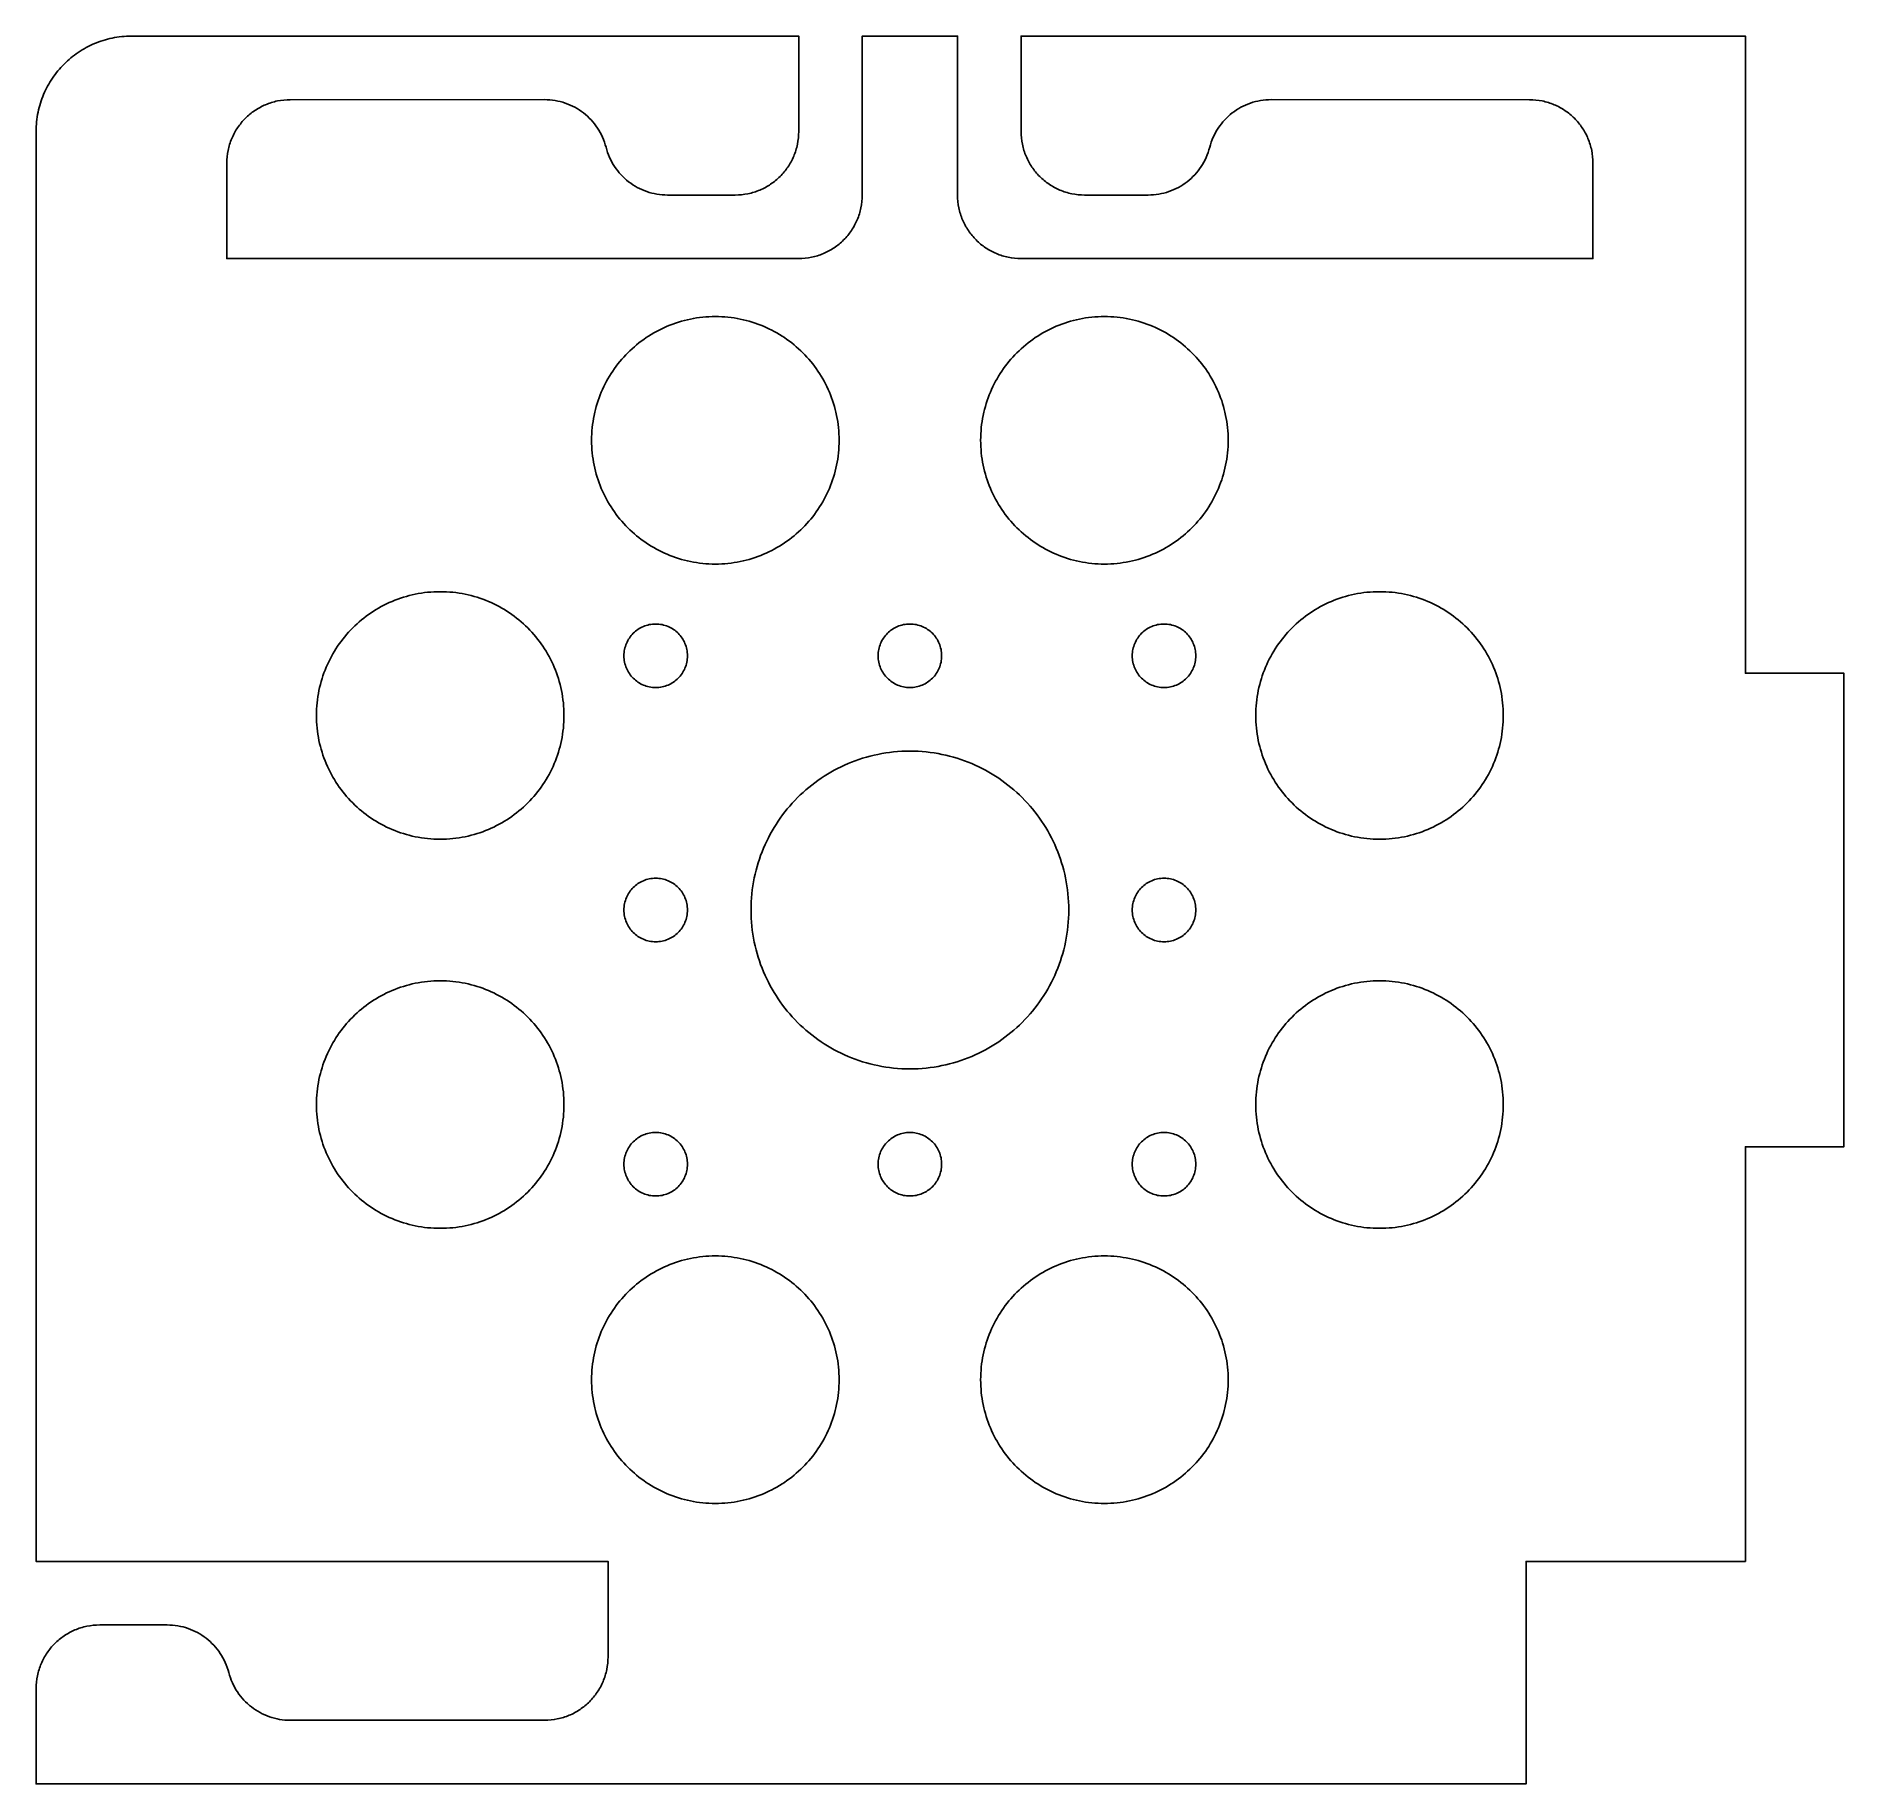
# Model space of a CAD drawing. Extents: x -13 to 43.9, y 40.2 to 95.2.
import ezdxf

# ---------------------------------------------------------------- set-up
doc = ezdxf.new("R2010")
doc.units = 0
doc.layers.get('0').update_dxf_attribs({"linetype": 'CONTINUOUS'})

msp = doc.modelspace()

# ---------------------------------------------------------------- linework, layer by layer
at = {"color": 7}
for points in [[(-13, 43.25), (-13, 40.25), (33.896, 40.25), (33.896, 47.25), (40.796, 47.25), (40.796, 60.3), (43.896, 60.3), (43.896, 75.2), (40.796, 75.2), (40.796, 95.25), (18, 95.25), (18, 92.25)], [(11, 92.25), (11, 95.25), (-10, 95.25)], [(16, 90.25), (16, 95.25), (13, 95.25), (13, 90.25)], [(-5.000529, 93.250534), (2.999471, 93.252634)], [(25.874203, 93.252677), (34.000529, 93.250577)], [(-13, 92.25), (-13, 47.25), (5, 47.25), (5, 44.25)], [(11, 88.25), (-7, 88.25), (-7, 91.250529)], [(36, 91.250529), (36, 88.25), (18, 88.25)], [(6.873665, 90.25), (9, 90.25)], [(20, 90.25), (22, 90.25)], [(-8.872983, 45.25), (-11, 45.25)], [(3, 42.25), (-5, 42.25)]]:
    msp.add_lwpolyline(points, dxfattribs=at)
for points in [[(12.272062, 82.532072), (12.272065, 82.532072)], [(24.517934, 82.532072), (24.517934, 82.532072)], [(7.5, 75.75), (7.5, 75.75)], [(15.5, 75.75), (15.5, 75.75)], [(23.5, 75.75), (23.5, 75.75)], [(3.612927, 73.872934), (3.612928, 73.872934)], [(33.177072, 73.872934), (33.177072, 73.872934)], [(7.5, 67.75), (7.5, 67.75)], [(19.5, 67.75), (19.5, 67.75)], [(23.5, 67.75), (23.5, 67.75)], [(3.612928, 61.627065), (3.612928, 61.627065)], [(33.177066, 61.627065), (33.177072, 61.627065)], [(7.5, 59.75), (7.5, 59.75)], [(15.5, 59.75), (15.5, 59.75)], [(23.5, 59.75), (23.5, 59.75)], [(12.272062, 52.967928), (12.272065, 52.967928)], [(24.517931, 52.967928), (24.517934, 52.967928)]]:
    msp.add_lwpolyline(points, close=True, dxfattribs=at)
for points in [[(-10.604605, 95.18905), (-10.799897, 95.14909), (-10.988278, 95.09015), (-11.167735, 95.014244)], [(-10, 95.25), (-10.207107, 95.25), (-10.409312, 95.22901), (-10.604605, 95.18905)], [(-11.677328, 94.737646), (-11.836929, 94.629822), (-11.985597, 94.507043), (-12.12132, 94.371319)], [(-11.167735, 95.014244), (-11.347193, 94.938344), (-11.517727, 94.84547), (-11.677328, 94.737646)], [(-12.487647, 93.927327), (-12.595471, 93.767726), (-12.688341, 93.597192), (-12.764245, 93.417734)], [(-12.12132, 94.371319), (-12.257044, 94.235596), (-12.379823, 94.086928), (-12.487647, 93.927327)], [(-12.764245, 93.417734), (-12.840145, 93.238277), (-12.899088, 93.049896), (-12.939051, 92.854604)], [(-12.939051, 92.854604), (-12.979013, 92.659312), (-13, 92.457107), (-13, 92.25)], [(-6.4144, 92.664555), (-6.323944, 92.755035), (-6.224861, 92.836889), (-6.118489, 92.908777)], [(-6.118489, 92.908777), (-6.012118, 92.980667), (-5.898458, 93.042589), (-5.778849, 93.093207)], [(-5.778849, 93.093207), (-5.65924, 93.143827), (-5.533683, 93.183137), (-5.403516, 93.209804)], [(-5.403516, 93.209804), (-5.27335, 93.236474), (-5.138574, 93.250494), (-5.000529, 93.250534)], [(2.999471, 93.252634), (3.113559, 93.252664), (3.22584, 93.243034), (3.335428, 93.224444)], [(3.335428, 93.224444), (3.445017, 93.205854), (3.551912, 93.178294), (3.655228, 93.142444)], [(3.655228, 93.142444), (3.758543, 93.106604), (3.85828, 93.062474), (3.95355, 93.01076)], [(3.95355, 93.01076), (4.04882, 92.95904), (4.139624, 92.89973), (4.225076, 92.833511)], [(4.225076, 92.833511), (4.310528, 92.767291), (4.390626, 92.694166), (4.464486, 92.61482)], [(24.409181, 92.614856), (24.483041, 92.694206), (24.56314, 92.767331), (24.648592, 92.83355)], [(24.648592, 92.83355), (24.734042, 92.89977), (24.824848, 92.959083), (24.920119, 93.010801)], [(24.920119, 93.010801), (25.015389, 93.062521), (25.115126, 93.106641), (25.218442, 93.142487)], [(25.218442, 93.142487), (25.321759, 93.178327), (25.428655, 93.205887), (25.538244, 93.224487)], [(25.538244, 93.224487), (25.647833, 93.243077), (25.760115, 93.252707), (25.874203, 93.252677)], [(34.000529, 93.250577), (34.138574, 93.25054), (34.27335, 93.236517), (34.403517, 93.209847)], [(34.403517, 93.209847), (34.533683, 93.183177), (34.659241, 93.143867), (34.778849, 93.09325)], [(34.778849, 93.09325), (34.898458, 93.04263), (35.012118, 92.980709), (35.11849, 92.90882)], [(35.11849, 92.90882), (35.224862, 92.83693), (35.323945, 92.755078), (35.414401, 92.664598)], [(-6.842883, 92.028891), (-6.792297, 92.148513), (-6.730404, 92.262189), (-6.658544, 92.36858)], [(-6.658544, 92.36858), (-6.586684, 92.474971), (-6.504856, 92.574076), (-6.4144, 92.664555)], [(4.464486, 92.61482), (4.538346, 92.53547), (4.605967, 92.449907), (4.666462, 92.358807)], [(4.666462, 92.358807), (4.726957, 92.267707), (4.780326, 92.171074), (4.825684, 92.069595)], [(10.959367, 91.846927), (10.986008, 91.977125), (11, 92.111929), (11, 92.25)], [(18, 92.25), (18, 92.111929), (18.01399, 91.977125), (18.04063, 91.84693)], [(24.047985, 92.069626), (24.093345, 92.171106), (24.146715, 92.26774), (24.207206, 92.358841)], [(24.207206, 92.358841), (24.267696, 92.449941), (24.335321, 92.535509), (24.409181, 92.614856)], [(35.414401, 92.664598), (35.504851, 92.574118), (35.586684, 92.475014), (35.658544, 92.368623)], [(35.658544, 92.368623), (35.730404, 92.262232), (35.792298, 92.148556), (35.842884, 92.028934)], [(-7, 91.250529), (-7, 91.388574), (-6.986014, 91.523354), (-6.959381, 91.653527)], [(-6.959381, 91.653527), (-6.932748, 91.783701), (-6.893469, 91.909269), (-6.842883, 92.028891)], [(4.825684, 92.069595), (4.871041, 91.968116), (4.908386, 91.861791), (4.936833, 91.751306)], [(4.936833, 91.751306), (4.965273, 91.640846), (5.002609, 91.534542), (5.047953, 91.433082)], [(10.84283, 91.471507), (10.89343, 91.591145), (10.93273, 91.716732), (10.959367, 91.846927)], [(18.04063, 91.84693), (18.06727, 91.716735), (18.10656, 91.591148), (18.157167, 91.47151)], [(23.825719, 91.433107), (23.871059, 91.534568), (23.908399, 91.640872), (23.936837, 91.751334)], [(23.936837, 91.751334), (23.965287, 91.86182), (24.002627, 91.968146), (24.047985, 92.069626)], [(35.842884, 92.028934), (35.893474, 91.909312), (35.932754, 91.783744), (35.959381, 91.65357)], [(35.959381, 91.65357), (35.986014, 91.523354), (36, 91.388574), (36, 91.250529)], [(5.047953, 91.433082), (5.093297, 91.331622), (5.146651, 91.235006), (5.207128, 91.14392)], [(5.207128, 91.14392), (5.267605, 91.05283), (5.335205, 90.967279), (5.409042, 90.887941)], [(10.414213, 90.835783), (10.504693, 90.926263), (10.586548, 91.025377), (10.658431, 91.131778)], [(10.658431, 91.131778), (10.730311, 91.238179), (10.792227, 91.351868), (10.84283, 91.471507)], [(18.157167, 91.47151), (18.207767, 91.351871), (18.269683, 91.238182), (18.341566, 91.131781)], [(18.341566, 91.131781), (18.413446, 91.02538), (18.495302, 90.926269), (18.585784, 90.835786)], [(23.464631, 90.887959), (23.538471, 90.967299), (23.606068, 91.052855), (23.666545, 91.143942)], [(23.666545, 91.143942), (23.727025, 91.235032), (23.780375, 91.331646), (23.825719, 91.433107)], [(5.409042, 90.887941), (5.482879, 90.808601), (5.562955, 90.735481), (5.648381, 90.669263)], [(5.648381, 90.669263), (5.733807, 90.603043), (5.824584, 90.543732), (5.919828, 90.492009)], [(5.919828, 90.492009), (6.015071, 90.440289), (6.114779, 90.396149), (6.218068, 90.360297)], [(9.77849, 90.407167), (9.898128, 90.457767), (10.011818, 90.519683), (10.118219, 90.591566)], [(10.118219, 90.591566), (10.224619, 90.663446), (10.323731, 90.745301), (10.414213, 90.835783)], [(18.585784, 90.835786), (18.676264, 90.745306), (18.775378, 90.663451), (18.881778, 90.591569)], [(18.881778, 90.591569), (18.988179, 90.519689), (19.101869, 90.457773), (19.221507, 90.40717)], [(22.655602, 90.36031), (22.758891, 90.39617), (22.8586, 90.4403), (22.953844, 90.492023)], [(22.953844, 90.492023), (23.049084, 90.543743), (23.139865, 90.603061), (23.225292, 90.66928)], [(23.225292, 90.66928), (23.310722, 90.7355), (23.390793, 90.80862), (23.464631, 90.887959)], [(6.218068, 90.360297), (6.321356, 90.324447), (6.428224, 90.296867), (6.537785, 90.278247)], [(6.537785, 90.278247), (6.647346, 90.259651), (6.759602, 90.25), (6.873665, 90.25)], [(9, 90.25), (9.138071, 90.25), (9.272874, 90.26399), (9.403069, 90.29063)], [(9.403069, 90.29063), (9.533264, 90.31727), (9.658852, 90.35656), (9.77849, 90.407167)], [(13, 90.25), (13, 90.111929), (12.98601, 89.977125), (12.95937, 89.84693)], [(16.040633, 89.846927), (16.013992, 89.977125), (16, 90.111929), (16, 90.25)], [(19.221507, 90.40717), (19.341146, 90.35657), (19.466732, 90.31728), (19.596928, 90.290633)], [(19.596928, 90.290633), (19.727126, 90.263991), (19.861929, 90.25), (20, 90.25)], [(22, 90.25), (22.114064, 90.25), (22.22632, 90.2597), (22.335883, 90.27826)], [(22.335883, 90.27826), (22.445445, 90.29688), (22.552314, 90.32445), (22.655602, 90.36031)], [(12.842833, 89.47151), (12.792233, 89.351871), (12.730317, 89.238182), (12.658434, 89.131781)], [(12.95937, 89.84693), (12.93273, 89.716735), (12.89344, 89.591148), (12.842833, 89.47151)], [(16.15717, 89.471507), (16.10657, 89.591145), (16.06727, 89.716732), (16.040633, 89.846927)], [(16.341569, 89.131778), (16.269689, 89.238179), (16.207773, 89.351868), (16.15717, 89.471507)], [(12.414216, 88.835786), (12.323736, 88.745306), (12.224622, 88.663451), (12.118222, 88.591569)], [(12.658434, 89.131781), (12.586554, 89.02538), (12.504698, 88.926269), (12.414216, 88.835786)], [(16.585787, 88.835783), (16.495307, 88.926263), (16.413452, 89.025377), (16.341569, 89.131778)], [(16.881781, 88.591566), (16.775381, 88.663446), (16.676269, 88.745301), (16.585787, 88.835783)], [(11.403072, 88.290633), (11.272874, 88.263991), (11.138071, 88.25), (11, 88.25)], [(11.778493, 88.40717), (11.658854, 88.35657), (11.533268, 88.31728), (11.403072, 88.290633)], [(12.118222, 88.591569), (12.011821, 88.519689), (11.898131, 88.457773), (11.778493, 88.40717)], [(17.22151, 88.407167), (17.101872, 88.457767), (16.988182, 88.519683), (16.881781, 88.591566)], [(17.596931, 88.29063), (17.466735, 88.31727), (17.341149, 88.35656), (17.22151, 88.407167)], [(18, 88.25), (17.861929, 88.25), (17.727126, 88.26399), (17.596931, 88.29063)], [(6.860955, 86.120984), (6.627959, 86.022435), (6.406549, 85.901859), (6.199333, 85.761867)], [(7.592089, 86.347939), (7.338531, 86.296054), (7.093951, 86.219532), (6.860955, 86.120984)], [(8.377068, 86.427069), (8.108174, 86.427069), (7.845645, 86.399819), (7.592089, 86.347939)], [(9.162046, 86.347939), (8.908491, 86.399819), (8.645961, 86.427069), (8.377068, 86.427069)], [(9.893178, 86.120984), (9.660182, 86.219534), (9.415601, 86.296055), (9.162046, 86.347939)], [(10.554799, 85.761867), (10.347584, 85.901859), (10.126173, 86.022435), (9.893178, 86.120984)], [(19.106827, 86.120984), (18.873832, 86.022434), (18.652421, 85.901859), (18.445205, 85.761867)], [(19.837959, 86.347939), (19.584404, 86.296059), (19.339823, 86.219532), (19.106827, 86.120984)], [(20.622937, 86.427069), (20.354043, 86.427069), (20.091514, 86.399819), (19.837959, 86.347939)], [(21.407915, 86.347939), (21.15436, 86.399819), (20.891831, 86.427069), (20.622937, 86.427069)], [(22.139047, 86.120984), (21.906051, 86.219534), (21.66147, 86.296055), (21.407915, 86.347939)], [(22.800669, 85.761867), (22.593453, 85.901859), (22.372042, 86.022435), (22.139047, 86.120984)], [(6.199333, 85.761867), (5.992118, 85.621875), (5.799098, 85.462467), (5.622884, 85.286253)], [(11.131249, 85.286253), (10.955035, 85.462467), (10.762015, 85.621875), (10.554799, 85.761867)], [(18.445205, 85.761867), (18.23799, 85.621875), (18.04497, 85.462467), (17.868756, 85.286253)], [(23.377118, 85.286253), (23.200904, 85.462467), (23.007884, 85.621875), (22.800669, 85.761867)], [(5.622884, 85.286253), (5.44667, 85.110039), (5.287261, 84.917019), (5.14727, 84.709803)], [(11.606863, 84.709804), (11.466871, 84.917019), (11.307463, 85.110039), (11.131249, 85.286253)], [(17.868756, 85.286253), (17.692542, 85.110039), (17.533134, 84.917019), (17.393142, 84.709804)], [(23.852732, 84.709804), (23.71274, 84.917019), (23.553332, 85.110039), (23.377118, 85.286253)], [(5.14727, 84.709803), (5.007278, 84.502588), (4.886702, 84.281177), (4.788153, 84.048182)], [(11.96598, 84.048182), (11.86743, 84.281178), (11.746855, 84.502588), (11.606863, 84.709804)], [(17.393142, 84.709804), (17.25315, 84.502588), (17.132574, 84.281177), (17.034025, 84.048182)], [(24.211849, 84.048182), (24.113299, 84.281177), (23.992724, 84.502588), (23.852732, 84.709804)], [(4.788153, 84.048182), (4.689604, 83.815186), (4.613082, 83.570605), (4.561197, 83.31705)], [(12.192935, 83.31705), (12.141055, 83.570606), (12.064528, 83.815186), (11.96598, 84.048182)], [(17.034025, 84.048182), (16.935475, 83.815186), (16.858954, 83.570605), (16.80707, 83.31705)], [(24.438804, 83.31705), (24.386924, 83.570605), (24.310397, 83.815186), (24.211849, 84.048182)], [(4.561197, 83.31705), (4.509312, 83.063495), (4.482064, 82.800966), (4.482064, 82.532072)], [(12.272065, 82.532072), (12.272065, 82.800966), (12.244815, 83.063495), (12.192935, 83.31705)], [(16.80707, 83.31705), (16.75519, 83.063495), (16.72794, 82.800966), (16.72794, 82.532072)], [(24.517934, 82.532072), (24.517934, 82.800966), (24.490684, 83.063495), (24.438804, 83.31705)], [(4.482064, 82.532072), (4.482064, 82.263178), (4.509312, 82.000649), (4.561197, 81.747094)], [(12.192932, 81.747094), (12.244812, 82.000649), (12.272062, 82.263178), (12.272062, 82.532072)], [(16.72794, 82.532072), (16.72794, 82.263178), (16.75519, 82.000649), (16.80707, 81.747094)], [(24.438804, 81.747094), (24.490684, 82.000649), (24.517934, 82.263178), (24.517934, 82.532072)], [(4.561197, 81.747094), (4.613082, 81.493539), (4.689604, 81.248958), (4.788153, 81.015962)], [(11.965977, 81.015962), (12.064527, 81.248958), (12.141048, 81.493538), (12.192932, 81.747094)], [(16.80707, 81.747094), (16.85895, 81.493539), (16.935477, 81.248958), (17.034025, 81.015962)], [(24.211849, 81.015962), (24.310399, 81.248958), (24.38692, 81.493539), (24.438804, 81.747094)], [(4.788153, 81.015962), (4.886702, 80.782967), (5.007278, 80.561556), (5.14727, 80.35434)], [(11.60686, 80.35434), (11.746852, 80.561556), (11.867428, 80.782966), (11.965977, 81.015962)], [(17.034025, 81.015962), (17.132575, 80.782967), (17.25315, 80.561556), (17.393142, 80.35434)], [(23.852732, 80.35434), (23.992724, 80.561556), (24.1133, 80.782967), (24.211849, 81.015962)], [(5.14727, 80.35434), (5.287262, 80.147125), (5.44667, 79.954105), (5.622884, 79.777891)], [(11.131246, 79.777891), (11.30746, 79.954105), (11.466868, 80.147125), (11.60686, 80.35434)], [(17.393142, 80.35434), (17.533134, 80.147125), (17.692542, 79.954105), (17.868756, 79.777891)], [(23.377118, 79.777891), (23.553332, 79.954105), (23.71274, 80.147125), (23.852732, 80.35434)], [(5.622884, 79.777891), (5.799098, 79.601677), (5.992118, 79.442269), (6.199333, 79.302277)], [(10.554796, 79.302277), (10.762012, 79.442269), (10.955032, 79.601677), (11.131246, 79.777891)], [(17.868756, 79.777891), (18.04497, 79.601677), (18.23799, 79.442269), (18.445205, 79.302277)], [(22.800669, 79.302277), (23.007884, 79.442269), (23.200904, 79.601677), (23.377118, 79.777891)], [(6.199333, 79.302277), (6.406548, 79.162285), (6.627959, 79.041709), (6.860955, 78.94316)], [(9.893175, 78.94316), (10.12617, 79.04171), (10.347581, 79.162285), (10.554796, 79.302277)], [(18.445205, 79.302277), (18.652421, 79.162285), (18.873832, 79.041709), (19.106827, 78.94316)], [(22.139047, 78.94316), (22.372042, 79.04171), (22.593453, 79.162285), (22.800669, 79.302277)], [(6.860955, 78.94316), (7.093951, 78.84461), (7.338531, 78.768089), (7.592086, 78.716205)], [(7.592086, 78.716205), (7.845641, 78.664325), (8.108171, 78.637075), (8.377065, 78.637075)], [(8.377065, 78.637075), (8.645958, 78.637075), (8.908488, 78.664325), (9.162043, 78.716205)], [(9.162043, 78.716205), (9.415598, 78.768085), (9.660179, 78.844612), (9.893175, 78.94316)], [(19.106827, 78.94316), (19.339823, 78.84461), (19.584404, 78.768089), (19.837959, 78.716205)], [(19.837959, 78.716205), (20.091514, 78.664325), (20.354043, 78.637075), (20.622937, 78.637075)], [(20.622937, 78.637075), (20.891831, 78.637075), (21.15436, 78.664325), (21.407915, 78.716205)], [(21.407915, 78.716205), (21.66147, 78.768085), (21.906051, 78.844612), (22.139047, 78.94316)], [(-1.798183, 77.461846), (-2.031178, 77.363296), (-2.252589, 77.242721), (-2.459804, 77.102729)], [(-1.067051, 77.688801), (-1.320606, 77.636921), (-1.565187, 77.560394), (-1.798183, 77.461846)], [(-0.282073, 77.767931), (-0.550967, 77.767931), (-0.813496, 77.740681), (-1.067051, 77.688801)], [(0.502905, 77.688801), (0.24935, 77.740681), (-0.013179, 77.767931), (-0.282073, 77.767931)], [(1.234037, 77.461846), (1.001041, 77.560396), (0.756461, 77.636917), (0.502905, 77.688801)], [(1.895659, 77.102729), (1.688443, 77.242721), (1.467033, 77.363297), (1.234037, 77.461846)], [(27.765965, 77.461846), (27.53297, 77.363296), (27.311559, 77.242721), (27.104343, 77.102729)], [(28.497097, 77.688801), (28.243542, 77.636921), (27.998961, 77.560394), (27.765965, 77.461846)], [(29.282075, 77.767931), (29.013181, 77.767931), (28.750652, 77.740681), (28.497097, 77.688801)], [(30.067053, 77.688801), (29.813498, 77.740681), (29.550969, 77.767931), (29.282075, 77.767931)], [(30.798185, 77.461846), (30.565189, 77.560396), (30.320608, 77.636917), (30.067053, 77.688801)], [(31.459807, 77.102729), (31.252591, 77.242721), (31.03118, 77.363297), (30.798185, 77.461846)], [(-2.459804, 77.102729), (-2.66702, 76.962737), (-2.86004, 76.803329), (-3.036254, 76.627115)], [(2.472108, 76.627115), (2.295894, 76.803329), (2.102874, 76.962737), (1.895659, 77.102729)], [(27.104343, 77.102729), (26.897128, 76.962737), (26.704108, 76.803329), (26.527894, 76.627115)], [(32.036256, 76.627115), (31.860042, 76.803329), (31.667022, 76.962737), (31.459807, 77.102729)], [(-3.036254, 76.627115), (-3.212468, 76.450901), (-3.371876, 76.257881), (-3.511868, 76.050666)], [(2.947722, 76.050666), (2.80773, 76.257881), (2.648322, 76.450901), (2.472108, 76.627115)], [(5.670784, 76.309104), (5.634843, 76.255904), (5.603886, 76.199058), (5.578585, 76.139239)], [(5.792893, 76.457101), (5.747652, 76.411861), (5.706725, 76.362301), (5.670784, 76.309104)], [(5.940891, 76.57921), (5.88769, 76.54327), (5.838134, 76.50234), (5.792893, 76.457101)], [(6.110755, 76.67141), (6.050936, 76.64611), (5.994091, 76.61515), (5.940891, 76.57921)], [(6.298465, 76.72968), (6.233367, 76.71636), (6.170574, 76.69671), (6.110755, 76.67141)], [(6.5, 76.75), (6.430964, 76.75), (6.363563, 76.743), (6.298465, 76.72968)], [(6.701535, 76.729686), (6.636437, 76.743004), (6.569036, 76.75), (6.5, 76.75)], [(6.889245, 76.671416), (6.829426, 76.696716), (6.766633, 76.716366), (6.701535, 76.729686)], [(7.05911, 76.579216), (7.00591, 76.615156), (6.949065, 76.646116), (6.889245, 76.671416)], [(7.207107, 76.457107), (7.161866, 76.502347), (7.11231, 76.543277), (7.05911, 76.579216)], [(7.329216, 76.30911), (7.293275, 76.36231), (7.252348, 76.411866), (7.207107, 76.457107)], [(7.421415, 76.139245), (7.396114, 76.199065), (7.365157, 76.255909), (7.329216, 76.30911)], [(13.670784, 76.309104), (13.634844, 76.255904), (13.603884, 76.199058), (13.578584, 76.139239)], [(13.792893, 76.457101), (13.747653, 76.411861), (13.706723, 76.362301), (13.670784, 76.309104)], [(13.94089, 76.57921), (13.88769, 76.54327), (13.838134, 76.50234), (13.792893, 76.457101)], [(14.110755, 76.67141), (14.050935, 76.64611), (13.994091, 76.61515), (13.94089, 76.57921)], [(14.298465, 76.72968), (14.233365, 76.71636), (14.170574, 76.69671), (14.110755, 76.67141)], [(14.5, 76.75), (14.43096, 76.75), (14.363563, 76.743), (14.298465, 76.72968)], [(14.701529, 76.729686), (14.636437, 76.743004), (14.569036, 76.75), (14.5, 76.75)], [(14.889239, 76.671416), (14.829419, 76.696716), (14.766626, 76.716366), (14.701529, 76.729686)], [(15.059104, 76.579216), (15.005904, 76.615156), (14.949058, 76.646116), (14.889239, 76.671416)], [(15.207101, 76.457107), (15.161861, 76.502347), (15.112301, 76.543277), (15.059104, 76.579216)], [(15.32921, 76.30911), (15.29327, 76.36231), (15.25234, 76.411866), (15.207101, 76.457107)], [(15.42141, 76.139245), (15.39611, 76.199065), (15.36515, 76.255909), (15.32921, 76.30911)], [(21.670784, 76.309104), (21.634844, 76.255904), (21.603884, 76.199058), (21.578584, 76.139239)], [(21.792893, 76.457101), (21.747653, 76.411861), (21.706723, 76.362301), (21.670784, 76.309104)], [(21.94089, 76.57921), (21.88769, 76.54327), (21.838134, 76.50234), (21.792893, 76.457101)], [(22.110755, 76.67141), (22.050935, 76.64611), (21.994091, 76.61515), (21.94089, 76.57921)], [(22.298465, 76.72968), (22.233365, 76.71636), (22.170574, 76.69671), (22.110755, 76.67141)], [(22.5, 76.75), (22.43096, 76.75), (22.363563, 76.743), (22.298465, 76.72968)], [(22.701529, 76.729686), (22.636437, 76.743004), (22.569036, 76.75), (22.5, 76.75)], [(22.889239, 76.671416), (22.829419, 76.696716), (22.766626, 76.716366), (22.701529, 76.729686)], [(23.059104, 76.579216), (23.005904, 76.615156), (22.949058, 76.646116), (22.889239, 76.671416)], [(23.207101, 76.457107), (23.161861, 76.502347), (23.112301, 76.543277), (23.059104, 76.579216)], [(23.32921, 76.30911), (23.29327, 76.36231), (23.25234, 76.411866), (23.207101, 76.457107)], [(23.42141, 76.139245), (23.39611, 76.199065), (23.36515, 76.255909), (23.32921, 76.30911)], [(26.527894, 76.627115), (26.35168, 76.450901), (26.192272, 76.257881), (26.05228, 76.050666)], [(32.51187, 76.050666), (32.371878, 76.257881), (32.21247, 76.450901), (32.036256, 76.627115)], [(-3.511868, 76.050666), (-3.65186, 75.84345), (-3.772436, 75.622039), (-3.870985, 75.389044)], [(3.306839, 75.389044), (3.20829, 75.622039), (3.087714, 75.84345), (2.947722, 76.050666)], [(5.520316, 75.951529), (5.506996, 75.886437), (5.5, 75.819036), (5.5, 75.75)], [(5.5, 75.75), (5.5, 75.68096), (5.507, 75.613563), (5.520316, 75.548465)], [(5.578585, 76.139239), (5.553284, 76.079419), (5.533637, 76.016626), (5.520316, 75.951529)], [(7.479684, 75.951535), (7.466363, 76.016635), (7.446717, 76.079426), (7.421415, 76.139245)], [(7.5, 75.75), (7.5, 75.81904), (7.493, 75.886437), (7.479684, 75.951535)], [(7.479684, 75.548471), (7.493004, 75.613563), (7.5, 75.680964), (7.5, 75.75)], [(13.520314, 75.951529), (13.506996, 75.886437), (13.5, 75.819036), (13.5, 75.75)], [(13.5, 75.75), (13.5, 75.68096), (13.507, 75.613563), (13.52032, 75.548465)], [(13.578584, 76.139239), (13.553284, 76.079419), (13.533634, 76.016626), (13.520314, 75.951529)], [(15.47968, 75.951535), (15.46636, 76.016635), (15.44671, 76.079426), (15.42141, 76.139245)], [(15.5, 75.75), (15.5, 75.81904), (15.493, 75.886437), (15.47968, 75.951535)], [(15.479686, 75.548471), (15.493004, 75.613563), (15.5, 75.680964), (15.5, 75.75)], [(21.520314, 75.951529), (21.506996, 75.886437), (21.5, 75.819036), (21.5, 75.75)], [(21.5, 75.75), (21.5, 75.68096), (21.507, 75.613563), (21.52032, 75.548465)], [(21.578584, 76.139239), (21.553284, 76.079419), (21.533634, 76.016626), (21.520314, 75.951529)], [(23.47968, 75.951535), (23.46636, 76.016635), (23.44671, 76.079426), (23.42141, 76.139245)], [(23.5, 75.75), (23.5, 75.81904), (23.493, 75.886437), (23.47968, 75.951535)], [(23.479686, 75.548471), (23.493004, 75.613563), (23.5, 75.680964), (23.5, 75.75)], [(26.05228, 76.050666), (25.912288, 75.84345), (25.791712, 75.622039), (25.693163, 75.389044)], [(32.870987, 75.389044), (32.772437, 75.622039), (32.651862, 75.84345), (32.51187, 76.050666)], [(-3.870985, 75.389044), (-3.969534, 75.156048), (-4.046056, 74.911467), (-4.09794, 74.657912)], [(3.533794, 74.657912), (3.48191, 74.911467), (3.405388, 75.156048), (3.306839, 75.389044)], [(5.520316, 75.548465), (5.533637, 75.483365), (5.553283, 75.420574), (5.578585, 75.360755)], [(5.578585, 75.360755), (5.603886, 75.300935), (5.634843, 75.244091), (5.670784, 75.19089)], [(5.670784, 75.19089), (5.706725, 75.13769), (5.747652, 75.088134), (5.792893, 75.042893)], [(7.207107, 75.042899), (7.252348, 75.088139), (7.293275, 75.137699), (7.329216, 75.190896)], [(7.329216, 75.190896), (7.365157, 75.244096), (7.396114, 75.300942), (7.421415, 75.360761)], [(7.421415, 75.360761), (7.446716, 75.420581), (7.466363, 75.483374), (7.479684, 75.548471)], [(13.52032, 75.548465), (13.53364, 75.483365), (13.55329, 75.420574), (13.57859, 75.360755)], [(13.57859, 75.360755), (13.60389, 75.300935), (13.63485, 75.244091), (13.67079, 75.19089)], [(13.67079, 75.19089), (13.70673, 75.13769), (13.74766, 75.088134), (13.792899, 75.042893)], [(15.207107, 75.042899), (15.252347, 75.088139), (15.293277, 75.137699), (15.329216, 75.190896)], [(15.329216, 75.190896), (15.365156, 75.244096), (15.396116, 75.300942), (15.421416, 75.360761)], [(15.421416, 75.360761), (15.446716, 75.420581), (15.466366, 75.483374), (15.479686, 75.548471)], [(21.52032, 75.548465), (21.53364, 75.483365), (21.55329, 75.420574), (21.57859, 75.360755)], [(21.57859, 75.360755), (21.60389, 75.300935), (21.63485, 75.244091), (21.67079, 75.19089)], [(21.67079, 75.19089), (21.70673, 75.13769), (21.74766, 75.088134), (21.792899, 75.042893)], [(23.207107, 75.042899), (23.252347, 75.088139), (23.293277, 75.137699), (23.329216, 75.190896)], [(23.329216, 75.190896), (23.365156, 75.244096), (23.396116, 75.300942), (23.421416, 75.360761)], [(23.421416, 75.360761), (23.446716, 75.420581), (23.466366, 75.483374), (23.479686, 75.548471)], [(25.693163, 75.389044), (25.594613, 75.156048), (25.518092, 74.911467), (25.466208, 74.657912)], [(33.097942, 74.657912), (33.046062, 74.911467), (32.969535, 75.156048), (32.870987, 75.389044)], [(-4.09794, 74.657912), (-4.149825, 74.404357), (-4.177073, 74.141828), (-4.177073, 73.872934)], [(3.612928, 73.872934), (3.612928, 74.141828), (3.585679, 74.404357), (3.533794, 74.657912)], [(5.792893, 75.042893), (5.838134, 74.997653), (5.88769, 74.956723), (5.94089, 74.920784)], [(5.94089, 74.920784), (5.99409, 74.884844), (6.050935, 74.853884), (6.110755, 74.828584)], [(6.110755, 74.828584), (6.170574, 74.803284), (6.233367, 74.783634), (6.298465, 74.770314)], [(6.298465, 74.770314), (6.363563, 74.756996), (6.430964, 74.75), (6.5, 74.75)], [(6.5, 74.75), (6.569036, 74.75), (6.636437, 74.757), (6.701535, 74.77032)], [(6.701535, 74.77032), (6.766633, 74.78364), (6.829426, 74.80329), (6.889245, 74.82859)], [(6.889245, 74.82859), (6.949064, 74.85389), (7.005909, 74.88485), (7.059109, 74.92079)], [(7.059109, 74.92079), (7.11231, 74.95673), (7.161866, 74.99766), (7.207107, 75.042899)], [(13.792899, 75.042893), (13.838139, 74.997653), (13.887699, 74.956723), (13.940896, 74.920784)], [(13.940896, 74.920784), (13.994096, 74.884844), (14.050942, 74.853884), (14.110761, 74.828584)], [(14.110761, 74.828584), (14.170581, 74.803284), (14.233374, 74.783634), (14.298471, 74.770314)], [(14.298471, 74.770314), (14.363563, 74.756996), (14.430964, 74.75), (14.5, 74.75)], [(14.5, 74.75), (14.56904, 74.75), (14.636437, 74.757), (14.701535, 74.77032)], [(14.701535, 74.77032), (14.766635, 74.78364), (14.829426, 74.80329), (14.889245, 74.82859)], [(14.889245, 74.82859), (14.949065, 74.85389), (15.005909, 74.88485), (15.05911, 74.92079)], [(15.05911, 74.92079), (15.11231, 74.95673), (15.161866, 74.99766), (15.207107, 75.042899)], [(21.792899, 75.042893), (21.838139, 74.997653), (21.887699, 74.956723), (21.940896, 74.920784)], [(21.940896, 74.920784), (21.994096, 74.884844), (22.050942, 74.853884), (22.110761, 74.828584)], [(22.110761, 74.828584), (22.170581, 74.803284), (22.233374, 74.783634), (22.298471, 74.770314)], [(22.298471, 74.770314), (22.363563, 74.756996), (22.430964, 74.75), (22.5, 74.75)], [(22.5, 74.75), (22.56904, 74.75), (22.636437, 74.757), (22.701535, 74.77032)], [(22.701535, 74.77032), (22.766635, 74.78364), (22.829426, 74.80329), (22.889245, 74.82859)], [(22.889245, 74.82859), (22.949065, 74.85389), (23.005909, 74.88485), (23.05911, 74.92079)], [(23.05911, 74.92079), (23.11231, 74.95673), (23.161866, 74.99766), (23.207107, 75.042899)], [(25.466208, 74.657912), (25.414328, 74.404357), (25.387078, 74.141828), (25.387078, 73.872934)], [(33.177072, 73.872934), (33.177072, 74.141828), (33.149822, 74.404357), (33.097942, 74.657912)], [(-4.177073, 73.872934), (-4.177073, 73.60404), (-4.149825, 73.341511), (-4.09794, 73.087956)], [(3.533794, 73.087956), (3.585679, 73.341511), (3.612927, 73.60404), (3.612927, 73.872934)], [(25.387078, 73.872934), (25.387078, 73.60404), (25.414328, 73.341511), (25.466208, 73.087956)], [(33.097942, 73.087956), (33.149832, 73.341511), (33.177072, 73.60404), (33.177072, 73.872934)], [(-4.09794, 73.087956), (-4.046055, 72.834401), (-3.969533, 72.58982), (-3.870985, 72.356824)], [(3.306839, 72.356824), (3.405388, 72.58982), (3.48191, 72.834401), (3.533794, 73.087956)], [(25.466208, 73.087956), (25.518088, 72.834401), (25.594615, 72.58982), (25.693163, 72.356824)], [(32.870987, 72.356824), (32.969537, 72.58982), (33.046058, 72.834401), (33.097942, 73.087956)], [(-3.870985, 72.356824), (-3.772436, 72.123829), (-3.65186, 71.902418), (-3.511868, 71.695202)], [(2.947722, 71.695202), (3.087714, 71.902418), (3.20829, 72.123829), (3.306839, 72.356824)], [(12.553774, 72.357075), (12.254678, 72.230568), (11.970454, 72.075786), (11.704452, 71.896079)], [(13.492326, 72.648418), (13.166838, 72.581818), (12.85287, 72.483582), (12.553774, 72.357075)], [(14.5, 72.75), (14.154822, 72.75), (13.817814, 72.71502), (13.492326, 72.648418)], [(15.507674, 72.648418), (15.182186, 72.715022), (14.845178, 72.75), (14.5, 72.75)], [(16.446226, 72.357075), (16.14713, 72.483582), (15.833162, 72.581813), (15.507674, 72.648418)], [(17.295548, 71.896079), (17.029546, 72.075786), (16.745322, 72.230568), (16.446226, 72.357075)], [(25.693163, 72.356824), (25.791713, 72.123829), (25.912288, 71.902418), (26.05228, 71.695202)], [(32.51187, 71.695202), (32.651862, 71.902418), (32.772438, 72.123829), (32.870987, 72.356824)], [(-3.511868, 71.695202), (-3.371876, 71.487987), (-3.212468, 71.294967), (-3.036254, 71.118753)], [(2.472108, 71.118753), (2.648322, 71.294967), (2.80773, 71.487987), (2.947722, 71.695202)], [(11.704452, 71.896079), (11.438451, 71.716371), (11.190672, 71.511739), (10.964466, 71.285534)], [(18.035534, 71.285534), (17.809328, 71.511739), (17.561549, 71.716371), (17.295548, 71.896079)], [(26.05228, 71.695202), (26.192272, 71.487987), (26.35168, 71.294967), (26.527894, 71.118753)], [(32.036256, 71.118753), (32.21247, 71.294967), (32.371878, 71.487987), (32.51187, 71.695202)], [(10.964466, 71.285534), (10.738261, 71.059328), (10.533629, 70.811549), (10.353921, 70.545548)], [(18.646079, 70.545548), (18.466371, 70.811549), (18.261739, 71.059328), (18.035534, 71.285534)], [(-3.036254, 71.118753), (-2.86004, 70.942539), (-2.66702, 70.783131), (-2.459804, 70.643139)], [(-2.459804, 70.643139), (-2.252589, 70.503147), (-2.031178, 70.382571), (-1.798183, 70.284022)], [(1.234037, 70.284022), (1.467033, 70.382572), (1.688443, 70.503147), (1.895659, 70.643139)], [(1.895659, 70.643139), (2.102874, 70.783131), (2.295894, 70.942539), (2.472108, 71.118753)], [(26.527894, 71.118753), (26.704108, 70.942539), (26.897128, 70.783131), (27.104343, 70.643139)], [(27.104343, 70.643139), (27.311559, 70.503147), (27.53297, 70.382571), (27.765965, 70.284022)], [(30.798185, 70.284022), (31.03118, 70.382572), (31.252591, 70.503147), (31.459807, 70.643139)], [(31.459807, 70.643139), (31.667022, 70.783131), (31.860042, 70.942539), (32.036256, 71.118753)], [(-1.798183, 70.284022), (-1.565187, 70.185472), (-1.320606, 70.108951), (-1.067051, 70.057067)], [(-1.067051, 70.057067), (-0.813496, 70.005177), (-0.550967, 69.977937), (-0.282073, 69.977937)], [(-0.282073, 69.977937), (-0.013179, 69.977937), (0.24935, 70.005187), (0.502905, 70.057067)], [(0.502905, 70.057067), (0.756461, 70.108947), (1.001041, 70.185474), (1.234037, 70.284022)], [(10.353921, 70.545548), (10.174214, 70.279546), (10.019432, 69.995322), (9.892925, 69.696226)], [(19.107075, 69.696226), (18.980568, 69.995322), (18.825786, 70.279546), (18.646079, 70.545548)], [(27.765965, 70.284022), (27.998961, 70.185472), (28.243542, 70.108951), (28.497097, 70.057067)], [(28.497097, 70.057067), (28.750652, 70.005177), (29.013181, 69.977937), (29.282075, 69.977937)], [(29.282075, 69.977937), (29.550969, 69.977937), (29.813498, 70.005187), (30.067053, 70.057067)], [(30.067053, 70.057067), (30.320608, 70.108947), (30.565189, 70.185474), (30.798185, 70.284022)], [(9.892925, 69.696226), (9.766418, 69.39713), (9.668187, 69.083162), (9.601582, 68.757674)], [(19.398418, 68.757674), (19.331818, 69.083162), (19.233582, 69.39713), (19.107075, 69.696226)], [(5.670784, 68.309104), (5.634843, 68.255904), (5.603886, 68.199058), (5.578585, 68.139239)], [(5.792893, 68.457101), (5.747652, 68.411861), (5.706725, 68.362301), (5.670784, 68.309104)], [(5.940891, 68.57921), (5.88769, 68.54327), (5.838134, 68.50234), (5.792893, 68.457101)], [(6.110755, 68.67141), (6.050936, 68.64611), (5.994091, 68.61515), (5.940891, 68.57921)], [(6.298465, 68.72968), (6.233367, 68.71636), (6.170574, 68.69671), (6.110755, 68.67141)], [(6.5, 68.75), (6.430964, 68.75), (6.363563, 68.743), (6.298465, 68.72968)], [(6.701535, 68.729686), (6.636437, 68.743004), (6.569036, 68.75), (6.5, 68.75)], [(6.889245, 68.671416), (6.829426, 68.696716), (6.766633, 68.716366), (6.701535, 68.729686)], [(7.05911, 68.579216), (7.00591, 68.615156), (6.949065, 68.646116), (6.889245, 68.671416)], [(7.207107, 68.457107), (7.161866, 68.502347), (7.11231, 68.543277), (7.05911, 68.579216)], [(7.329216, 68.30911), (7.293275, 68.36231), (7.252348, 68.411866), (7.207107, 68.457107)], [(7.421415, 68.139245), (7.396114, 68.199065), (7.365157, 68.255909), (7.329216, 68.30911)], [(9.601582, 68.757674), (9.534978, 68.432186), (9.5, 68.095178), (9.5, 67.75)], [(19.5, 67.75), (19.5, 68.095178), (19.46502, 68.432186), (19.398418, 68.757674)], [(21.670784, 68.309104), (21.634844, 68.255904), (21.603884, 68.199058), (21.578584, 68.139239)], [(21.792893, 68.457101), (21.747653, 68.411861), (21.706723, 68.362301), (21.670784, 68.309104)], [(21.94089, 68.57921), (21.88769, 68.54327), (21.838134, 68.50234), (21.792893, 68.457101)], [(22.110755, 68.67141), (22.050935, 68.64611), (21.994091, 68.61515), (21.94089, 68.57921)], [(22.298465, 68.72968), (22.233365, 68.71636), (22.170574, 68.69671), (22.110755, 68.67141)], [(22.5, 68.75), (22.43096, 68.75), (22.363563, 68.743), (22.298465, 68.72968)], [(22.701529, 68.729686), (22.636437, 68.743004), (22.569036, 68.75), (22.5, 68.75)], [(22.889239, 68.671416), (22.829419, 68.696716), (22.766626, 68.716366), (22.701529, 68.729686)], [(23.059104, 68.579216), (23.005904, 68.615156), (22.949058, 68.646116), (22.889239, 68.671416)], [(23.207101, 68.457107), (23.161861, 68.502347), (23.112301, 68.543277), (23.059104, 68.579216)], [(23.32921, 68.30911), (23.29327, 68.36231), (23.25234, 68.411866), (23.207101, 68.457107)], [(23.42141, 68.139245), (23.39611, 68.199065), (23.36515, 68.255909), (23.32921, 68.30911)], [(5.520316, 67.951529), (5.506996, 67.886437), (5.5, 67.819036), (5.5, 67.75)], [(5.5, 67.75), (5.5, 67.68096), (5.507, 67.613563), (5.520316, 67.548465)], [(5.578585, 68.139239), (5.553284, 68.079419), (5.533637, 68.016626), (5.520316, 67.951529)], [(7.479684, 67.951535), (7.466363, 68.016635), (7.446717, 68.079426), (7.421415, 68.139245)], [(7.5, 67.75), (7.5, 67.81904), (7.493, 67.886437), (7.479684, 67.951535)], [(7.479684, 67.548471), (7.493004, 67.613563), (7.5, 67.680964), (7.5, 67.75)], [(9.5, 67.75), (9.5, 67.404822), (9.534978, 67.067814), (9.601582, 66.742326)], [(19.398418, 66.742326), (19.465022, 67.067814), (19.5, 67.404822), (19.5, 67.75)], [(21.520314, 67.951529), (21.506996, 67.886437), (21.5, 67.819036), (21.5, 67.75)], [(21.5, 67.75), (21.5, 67.68096), (21.507, 67.613563), (21.52032, 67.548465)], [(21.578584, 68.139239), (21.553284, 68.079419), (21.533634, 68.016626), (21.520314, 67.951529)], [(23.47968, 67.951535), (23.46636, 68.016635), (23.44671, 68.079426), (23.42141, 68.139245)], [(23.5, 67.75), (23.5, 67.81904), (23.493, 67.886437), (23.47968, 67.951535)], [(23.479686, 67.548471), (23.493004, 67.613563), (23.5, 67.680964), (23.5, 67.75)], [(5.520316, 67.548465), (5.533637, 67.483365), (5.553283, 67.420574), (5.578585, 67.360755)], [(5.578585, 67.360755), (5.603886, 67.300935), (5.634843, 67.244091), (5.670784, 67.19089)], [(5.670784, 67.19089), (5.706725, 67.13769), (5.747652, 67.088134), (5.792893, 67.042893)], [(7.207107, 67.042899), (7.252348, 67.088139), (7.293275, 67.137699), (7.329216, 67.190896)], [(7.329216, 67.190896), (7.365157, 67.244096), (7.396114, 67.300942), (7.421415, 67.360761)], [(7.421415, 67.360761), (7.446716, 67.420581), (7.466363, 67.483374), (7.479684, 67.548471)], [(21.52032, 67.548465), (21.53364, 67.483365), (21.55329, 67.420574), (21.57859, 67.360755)], [(21.57859, 67.360755), (21.60389, 67.300935), (21.63485, 67.244091), (21.67079, 67.19089)], [(21.67079, 67.19089), (21.70673, 67.13769), (21.74766, 67.088134), (21.792899, 67.042893)], [(23.207107, 67.042899), (23.252347, 67.088139), (23.293277, 67.137699), (23.329216, 67.190896)], [(23.329216, 67.190896), (23.365156, 67.244096), (23.396116, 67.300942), (23.421416, 67.360761)], [(23.421416, 67.360761), (23.446716, 67.420581), (23.466366, 67.483374), (23.479686, 67.548471)], [(5.792893, 67.042893), (5.838134, 66.997653), (5.88769, 66.956723), (5.94089, 66.920784)], [(5.94089, 66.920784), (5.99409, 66.884844), (6.050935, 66.853884), (6.110755, 66.828584)], [(6.110755, 66.828584), (6.170574, 66.803284), (6.233367, 66.783634), (6.298465, 66.770314)], [(6.298465, 66.770314), (6.363563, 66.756996), (6.430964, 66.75), (6.5, 66.75)], [(6.5, 66.75), (6.569036, 66.75), (6.636437, 66.757), (6.701535, 66.77032)], [(6.701535, 66.77032), (6.766633, 66.78364), (6.829426, 66.80329), (6.889245, 66.82859)], [(6.889245, 66.82859), (6.949064, 66.85389), (7.005909, 66.88485), (7.059109, 66.92079)], [(7.059109, 66.92079), (7.11231, 66.95673), (7.161866, 66.99766), (7.207107, 67.042899)], [(9.601582, 66.742326), (9.668187, 66.416838), (9.766418, 66.10287), (9.892925, 65.803774)], [(19.107075, 65.803774), (19.233582, 66.10287), (19.331813, 66.416838), (19.398418, 66.742326)], [(21.792899, 67.042893), (21.838139, 66.997653), (21.887699, 66.956723), (21.940896, 66.920784)], [(21.940896, 66.920784), (21.994096, 66.884844), (22.050942, 66.853884), (22.110761, 66.828584)], [(22.110761, 66.828584), (22.170581, 66.803284), (22.233374, 66.783634), (22.298471, 66.770314)], [(22.298471, 66.770314), (22.363563, 66.756996), (22.430964, 66.75), (22.5, 66.75)], [(22.5, 66.75), (22.56904, 66.75), (22.636437, 66.757), (22.701535, 66.77032)], [(22.701535, 66.77032), (22.766635, 66.78364), (22.829426, 66.80329), (22.889245, 66.82859)], [(22.889245, 66.82859), (22.949065, 66.85389), (23.005909, 66.88485), (23.05911, 66.92079)], [(23.05911, 66.92079), (23.11231, 66.95673), (23.161866, 66.99766), (23.207107, 67.042899)], [(-1.067051, 65.442932), (-1.320606, 65.391052), (-1.565187, 65.314525), (-1.798182, 65.215977)], [(-0.282073, 65.522062), (-0.550966, 65.522062), (-0.813496, 65.494812), (-1.067051, 65.442932)], [(0.502906, 65.442932), (0.249351, 65.494812), (-0.013179, 65.522062), (-0.282073, 65.522062)], [(1.234037, 65.215977), (1.001041, 65.314527), (0.756461, 65.391048), (0.502906, 65.442932)], [(9.892925, 65.803774), (10.019432, 65.504678), (10.174214, 65.220454), (10.353921, 64.954453)], [(18.646079, 64.954453), (18.825786, 65.220454), (18.980568, 65.504678), (19.107075, 65.803774)], [(28.497097, 65.442932), (28.243542, 65.391052), (27.998961, 65.314525), (27.765965, 65.215977)], [(29.282075, 65.522062), (29.013181, 65.522062), (28.750652, 65.494812), (28.497097, 65.442932)], [(30.067053, 65.442932), (29.813498, 65.494812), (29.550969, 65.522062), (29.282075, 65.522062)], [(30.798185, 65.215977), (30.565189, 65.314527), (30.320608, 65.391048), (30.067053, 65.442932)], [(-1.798182, 65.215977), (-2.031178, 65.117428), (-2.252589, 64.996852), (-2.459804, 64.85686)], [(1.895659, 64.85686), (1.688444, 64.996852), (1.467033, 65.117428), (1.234037, 65.215977)], [(10.353921, 64.954453), (10.533629, 64.688451), (10.738261, 64.440672), (10.964466, 64.214466)], [(18.035534, 64.214466), (18.261739, 64.440672), (18.466371, 64.688451), (18.646079, 64.954453)], [(27.765965, 65.215977), (27.532967, 65.117428), (27.311556, 64.996852), (27.104341, 64.85686)], [(31.459806, 64.85686), (31.252591, 64.996852), (31.03118, 65.117428), (30.798185, 65.215977)], [(-3.036253, 64.381246), (-3.212467, 64.205032), (-3.371876, 64.012012), (-3.511868, 63.804797)], [(-2.459804, 64.85686), (-2.667019, 64.716868), (-2.860039, 64.55746), (-3.036253, 64.381246)], [(2.472108, 64.381246), (2.295894, 64.55746), (2.102874, 64.716868), (1.895659, 64.85686)], [(2.947723, 63.804797), (2.807731, 64.012012), (2.648322, 64.205032), (2.472108, 64.381246)], [(26.527891, 64.381246), (26.351677, 64.205032), (26.192269, 64.012012), (26.052277, 63.804797)], [(27.104341, 64.85686), (26.897125, 64.716868), (26.704105, 64.55746), (26.527891, 64.381246)], [(32.036256, 64.381246), (31.860042, 64.55746), (31.667022, 64.716868), (31.459806, 64.85686)], [(32.51187, 63.804797), (32.371878, 64.012012), (32.21247, 64.205032), (32.036256, 64.381246)], [(-3.511868, 63.804797), (-3.65186, 63.597581), (-3.772435, 63.376171), (-3.870984, 63.143175)], [(3.306839, 63.143175), (3.20829, 63.376171), (3.087715, 63.597581), (2.947723, 63.804797)], [(10.964466, 64.214466), (11.190672, 63.988261), (11.438451, 63.783629), (11.704452, 63.603921)], [(17.295548, 63.603921), (17.561549, 63.783629), (17.809328, 63.988261), (18.035534, 64.214466)], [(26.052277, 63.804797), (25.912285, 63.597581), (25.791709, 63.376171), (25.69316, 63.143175)], [(32.870987, 63.143175), (32.772437, 63.376171), (32.651862, 63.597581), (32.51187, 63.804797)], [(11.704452, 63.603921), (11.970454, 63.424214), (12.254678, 63.269432), (12.553774, 63.142925)], [(16.446226, 63.142925), (16.745322, 63.269432), (17.029546, 63.424214), (17.295548, 63.603921)], [(-3.870984, 63.143175), (-3.969533, 62.910179), (-4.046055, 62.665599), (-4.09794, 62.412044)], [(3.533794, 62.412043), (3.48191, 62.665599), (3.405388, 62.910179), (3.306839, 63.143175)], [(12.553774, 63.142925), (12.85287, 63.016418), (13.166838, 62.918187), (13.492326, 62.851582)], [(13.492326, 62.851582), (13.817814, 62.784978), (14.154822, 62.75), (14.5, 62.75)], [(14.5, 62.75), (14.845178, 62.75), (15.182186, 62.784978), (15.507674, 62.851582)], [(15.507674, 62.851582), (15.833162, 62.918186), (16.14713, 63.016418), (16.446226, 63.142925)], [(25.69316, 63.143175), (25.594612, 62.910179), (25.518089, 62.665599), (25.466205, 62.412044)], [(33.097942, 62.412043), (33.046062, 62.665599), (32.969535, 62.910179), (32.870987, 63.143175)], [(-4.09794, 62.412044), (-4.149825, 62.158488), (-4.177073, 61.895959), (-4.177073, 61.627065)], [(3.612928, 61.627065), (3.612928, 61.895959), (3.585679, 62.158488), (3.533794, 62.412043)], [(25.466205, 62.412044), (25.41432, 62.158488), (25.387072, 61.895959), (25.387072, 61.627065)], [(33.177072, 61.627065), (33.177072, 61.895959), (33.149822, 62.158488), (33.097942, 62.412043)], [(-4.177073, 61.627065), (-4.177073, 61.358172), (-4.149825, 61.095642), (-4.09794, 60.842087)], [(3.533795, 60.842087), (3.58568, 61.095642), (3.612928, 61.358172), (3.612928, 61.627065)], [(25.387072, 61.627065), (25.387072, 61.358172), (25.414322, 61.095642), (25.466202, 60.842087)], [(33.097936, 60.842087), (33.149826, 61.095642), (33.177066, 61.358172), (33.177066, 61.627065)], [(-4.09794, 60.842087), (-4.046055, 60.588532), (-3.969533, 60.343951), (-3.870984, 60.110955)], [(3.306839, 60.110955), (3.405388, 60.343951), (3.48191, 60.588532), (3.533795, 60.842087)], [(5.792893, 60.457107), (5.747652, 60.411866), (5.706726, 60.36231), (5.670784, 60.309109)], [(5.940891, 60.579216), (5.88769, 60.543274), (5.838134, 60.502348), (5.792893, 60.457107)], [(6.110755, 60.671415), (6.050936, 60.646114), (5.994091, 60.615157), (5.940891, 60.579216)], [(6.298465, 60.729684), (6.233367, 60.716363), (6.170574, 60.696716), (6.110755, 60.671415)], [(6.5, 60.75), (6.430964, 60.75), (6.363563, 60.743004), (6.298465, 60.729684)], [(6.701535, 60.729684), (6.636437, 60.743004), (6.569036, 60.75), (6.5, 60.75)], [(6.889245, 60.671415), (6.829426, 60.696716), (6.766633, 60.716363), (6.701535, 60.729684)], [(7.05911, 60.579216), (7.00591, 60.615157), (6.949065, 60.646114), (6.889245, 60.671415)], [(7.207107, 60.457107), (7.161866, 60.502348), (7.11231, 60.543275), (7.05911, 60.579216)], [(7.329216, 60.309109), (7.293275, 60.36231), (7.252348, 60.411866), (7.207107, 60.457107)], [(13.792893, 60.457107), (13.747653, 60.411866), (13.706723, 60.36231), (13.670784, 60.30911)], [(13.94089, 60.579216), (13.88769, 60.543275), (13.838134, 60.502348), (13.792893, 60.457107)], [(14.110755, 60.671415), (14.050935, 60.646114), (13.994091, 60.615157), (13.94089, 60.579216)], [(14.298465, 60.729684), (14.233365, 60.716363), (14.170574, 60.696717), (14.110755, 60.671415)], [(14.5, 60.75), (14.43096, 60.75), (14.363563, 60.743), (14.298465, 60.729684)], [(14.701529, 60.729684), (14.636437, 60.743004), (14.569036, 60.75), (14.5, 60.75)], [(14.889239, 60.671415), (14.829419, 60.696716), (14.766626, 60.716363), (14.701529, 60.729684)], [(15.059104, 60.579216), (15.005904, 60.615157), (14.949058, 60.646114), (14.889239, 60.671415)], [(15.207101, 60.457107), (15.161861, 60.502348), (15.112301, 60.543275), (15.059104, 60.579216)], [(15.32921, 60.309109), (15.29327, 60.36231), (15.25234, 60.411866), (15.207101, 60.457107)], [(21.792893, 60.457107), (21.747653, 60.411866), (21.706723, 60.36231), (21.670784, 60.30911)], [(21.94089, 60.579216), (21.88769, 60.543275), (21.838134, 60.502348), (21.792893, 60.457107)], [(22.110755, 60.671415), (22.050935, 60.646114), (21.994091, 60.615157), (21.94089, 60.579216)], [(22.298465, 60.729684), (22.233365, 60.716363), (22.170574, 60.696717), (22.110755, 60.671415)], [(22.5, 60.75), (22.43096, 60.75), (22.363563, 60.743), (22.298465, 60.729684)], [(22.701529, 60.729684), (22.636437, 60.743004), (22.569036, 60.75), (22.5, 60.75)], [(22.889239, 60.671415), (22.829419, 60.696716), (22.766626, 60.716363), (22.701529, 60.729684)], [(23.059104, 60.579216), (23.005904, 60.615157), (22.949058, 60.646114), (22.889239, 60.671415)], [(23.207101, 60.457107), (23.161861, 60.502348), (23.112301, 60.543275), (23.059104, 60.579216)], [(23.32921, 60.309109), (23.29327, 60.36231), (23.25234, 60.411866), (23.207101, 60.457107)], [(25.466202, 60.842087), (25.518082, 60.588532), (25.594609, 60.343951), (25.693157, 60.110955)], [(32.870981, 60.110955), (32.969531, 60.343951), (33.046052, 60.588532), (33.097936, 60.842087)], [(-3.870984, 60.110955), (-3.772435, 59.87796), (-3.65186, 59.656549), (-3.511868, 59.449334)], [(2.947723, 59.449334), (3.087715, 59.656549), (3.20829, 59.87796), (3.306839, 60.110955)], [(5.520316, 59.951535), (5.506996, 59.886437), (5.5, 59.819036), (5.5, 59.75)], [(5.5, 59.75), (5.5, 59.680964), (5.507, 59.613563), (5.520316, 59.548465)], [(5.578585, 60.139245), (5.553284, 60.079426), (5.533637, 60.016633), (5.520316, 59.951535)], [(5.670784, 60.309109), (5.634843, 60.255909), (5.603886, 60.199064), (5.578585, 60.139245)], [(7.421415, 60.139245), (7.396114, 60.199064), (7.365157, 60.255909), (7.329216, 60.309109)], [(7.479684, 59.951535), (7.466363, 60.016633), (7.446717, 60.079426), (7.421415, 60.139245)], [(7.5, 59.75), (7.5, 59.819036), (7.493, 59.886437), (7.479684, 59.951535)], [(7.479684, 59.548465), (7.493004, 59.613563), (7.5, 59.680964), (7.5, 59.75)], [(13.520314, 59.951535), (13.506996, 59.886437), (13.5, 59.819036), (13.5, 59.75)], [(13.5, 59.75), (13.5, 59.680964), (13.507, 59.613563), (13.52032, 59.548465)], [(13.578584, 60.139245), (13.553284, 60.079426), (13.533634, 60.016633), (13.520314, 59.951535)], [(13.670784, 60.30911), (13.634844, 60.25591), (13.603884, 60.199065), (13.578584, 60.139245)], [(15.42141, 60.139245), (15.39611, 60.199064), (15.36515, 60.255909), (15.32921, 60.309109)], [(15.47968, 59.951535), (15.46636, 60.016633), (15.44671, 60.079426), (15.42141, 60.139245)], [(15.5, 59.75), (15.5, 59.819036), (15.493, 59.886437), (15.47968, 59.951535)], [(15.479686, 59.548465), (15.493004, 59.613563), (15.5, 59.680964), (15.5, 59.75)], [(21.520314, 59.951535), (21.506996, 59.886437), (21.5, 59.819036), (21.5, 59.75)], [(21.5, 59.75), (21.5, 59.680964), (21.507, 59.613563), (21.52032, 59.548465)], [(21.578584, 60.139245), (21.553284, 60.079426), (21.533634, 60.016633), (21.520314, 59.951535)], [(21.670784, 60.30911), (21.634844, 60.25591), (21.603884, 60.199065), (21.578584, 60.139245)], [(23.42141, 60.139245), (23.39611, 60.199064), (23.36515, 60.255909), (23.32921, 60.309109)], [(23.47968, 59.951535), (23.46636, 60.016633), (23.44671, 60.079426), (23.42141, 60.139245)], [(23.5, 59.75), (23.5, 59.819036), (23.493, 59.886437), (23.47968, 59.951535)], [(23.479686, 59.548465), (23.493004, 59.613563), (23.5, 59.680964), (23.5, 59.75)], [(25.693157, 60.110955), (25.791707, 59.87796), (25.912282, 59.656549), (26.052274, 59.449334)], [(32.511864, 59.449334), (32.651856, 59.656549), (32.772432, 59.87796), (32.870981, 60.110955)], [(-3.511868, 59.449334), (-3.371876, 59.242118), (-3.212467, 59.049098), (-3.036253, 58.872884)], [(2.472109, 58.872884), (2.648323, 59.049098), (2.807731, 59.242118), (2.947723, 59.449334)], [(5.520316, 59.548465), (5.533637, 59.483367), (5.553283, 59.420574), (5.578585, 59.360755)], [(5.578585, 59.360755), (5.603886, 59.300936), (5.634843, 59.244091), (5.670784, 59.190891)], [(5.670784, 59.190891), (5.706725, 59.13769), (5.747652, 59.088134), (5.792893, 59.042893)], [(7.207107, 59.042893), (7.252348, 59.088134), (7.293275, 59.13769), (7.329216, 59.19089)], [(7.329216, 59.19089), (7.365157, 59.24409), (7.396114, 59.300935), (7.421415, 59.360755)], [(7.421415, 59.360755), (7.446716, 59.420574), (7.466363, 59.483367), (7.479684, 59.548465)], [(13.52032, 59.548465), (13.53364, 59.483367), (13.55329, 59.420574), (13.57859, 59.360755)], [(13.57859, 59.360755), (13.60389, 59.300936), (13.63485, 59.244091), (13.67079, 59.190891)], [(13.67079, 59.190891), (13.70673, 59.13769), (13.74766, 59.088134), (13.792899, 59.042893)], [(15.207107, 59.042893), (15.252347, 59.088134), (15.293277, 59.13769), (15.329216, 59.19089)], [(15.329216, 59.19089), (15.365156, 59.24409), (15.396116, 59.300935), (15.421416, 59.360755)], [(15.421416, 59.360755), (15.446716, 59.420574), (15.466366, 59.483367), (15.479686, 59.548465)], [(21.52032, 59.548465), (21.53364, 59.483367), (21.55329, 59.420574), (21.57859, 59.360755)], [(21.57859, 59.360755), (21.60389, 59.300936), (21.63485, 59.244091), (21.67079, 59.190891)], [(21.67079, 59.190891), (21.70673, 59.13769), (21.74766, 59.088134), (21.792899, 59.042893)], [(23.207107, 59.042893), (23.252347, 59.088134), (23.293277, 59.13769), (23.329216, 59.19089)], [(23.329216, 59.19089), (23.365156, 59.24409), (23.396116, 59.300935), (23.421416, 59.360755)], [(23.421416, 59.360755), (23.446716, 59.420574), (23.466366, 59.483367), (23.479686, 59.548465)], [(26.052274, 59.449334), (26.192266, 59.242118), (26.351674, 59.049098), (26.527888, 58.872884)], [(32.03625, 58.872884), (32.212464, 59.049098), (32.371872, 59.242118), (32.511864, 59.449334)], [(-3.036253, 58.872884), (-2.860039, 58.69667), (-2.667019, 58.537262), (-2.459804, 58.39727)], [(1.895659, 58.39727), (2.102875, 58.537262), (2.295895, 58.69667), (2.472109, 58.872884)], [(5.792893, 59.042893), (5.838134, 58.997652), (5.88769, 58.956725), (5.94089, 58.920784)], [(5.94089, 58.920784), (5.99409, 58.884842), (6.050935, 58.853886), (6.110755, 58.828585)], [(6.110755, 58.828585), (6.170574, 58.803284), (6.233367, 58.783637), (6.298465, 58.770316)], [(6.298465, 58.770316), (6.363563, 58.756996), (6.430964, 58.75), (6.5, 58.75)], [(6.5, 58.75), (6.569036, 58.75), (6.636437, 58.757), (6.701535, 58.770316)], [(6.701535, 58.770316), (6.766633, 58.783637), (6.829426, 58.803283), (6.889245, 58.828585)], [(6.889245, 58.828585), (6.949064, 58.853886), (7.005909, 58.884843), (7.059109, 58.920784)], [(7.059109, 58.920784), (7.11231, 58.956725), (7.161866, 58.997652), (7.207107, 59.042893)], [(13.792899, 59.042893), (13.838139, 58.997652), (13.887699, 58.956725), (13.940896, 58.920784)], [(13.940896, 58.920784), (13.994096, 58.884842), (14.050942, 58.853886), (14.110761, 58.828585)], [(14.110761, 58.828585), (14.170581, 58.803284), (14.233374, 58.783637), (14.298471, 58.770316)], [(14.298471, 58.770316), (14.363563, 58.756996), (14.430964, 58.75), (14.5, 58.75)], [(14.5, 58.75), (14.56904, 58.75), (14.636437, 58.757), (14.701535, 58.770316)], [(14.701535, 58.770316), (14.766635, 58.783637), (14.829426, 58.803283), (14.889245, 58.828585)], [(14.889245, 58.828585), (14.949065, 58.853886), (15.005909, 58.884843), (15.05911, 58.920784)], [(15.05911, 58.920784), (15.11231, 58.956725), (15.161866, 58.997652), (15.207107, 59.042893)], [(21.792899, 59.042893), (21.838139, 58.997652), (21.887699, 58.956725), (21.940896, 58.920784)], [(21.940896, 58.920784), (21.994096, 58.884842), (22.050942, 58.853886), (22.110761, 58.828585)], [(22.110761, 58.828585), (22.170581, 58.803284), (22.233374, 58.783637), (22.298471, 58.770316)], [(22.298471, 58.770316), (22.363563, 58.756996), (22.430964, 58.75), (22.5, 58.75)], [(22.5, 58.75), (22.56904, 58.75), (22.636437, 58.757), (22.701535, 58.770316)], [(22.701535, 58.770316), (22.766635, 58.783637), (22.829426, 58.803283), (22.889245, 58.828585)], [(22.889245, 58.828585), (22.949065, 58.853886), (23.005909, 58.884843), (23.05911, 58.920784)], [(23.05911, 58.920784), (23.11231, 58.956725), (23.161866, 58.997652), (23.207107, 59.042893)], [(26.527888, 58.872884), (26.704102, 58.69667), (26.897122, 58.537262), (27.104337, 58.39727)], [(31.459801, 58.39727), (31.667016, 58.537262), (31.860036, 58.69667), (32.03625, 58.872884)], [(-2.459804, 58.39727), (-2.252589, 58.257278), (-2.031178, 58.136702), (-1.798182, 58.038154)], [(-1.798182, 58.038154), (-1.565187, 57.939605), (-1.320606, 57.863083), (-1.067051, 57.811198)], [(0.502906, 57.811198), (0.756461, 57.863083), (1.001042, 57.939605), (1.234037, 58.038154)], [(1.234037, 58.038154), (1.467033, 58.136703), (1.688444, 58.257278), (1.895659, 58.39727)], [(27.104337, 58.39727), (27.311553, 58.257278), (27.532964, 58.136702), (27.765959, 58.038154)], [(27.765959, 58.038154), (27.998955, 57.939605), (28.243536, 57.863083), (28.497091, 57.811198)], [(30.067047, 57.811198), (30.320602, 57.863083), (30.565183, 57.939605), (30.798179, 58.038154)], [(30.798179, 58.038154), (31.031174, 58.136703), (31.252585, 58.257278), (31.459801, 58.39727)], [(-1.067051, 57.811198), (-0.813496, 57.759313), (-0.550966, 57.732065), (-0.282072, 57.732065)], [(-0.282072, 57.732065), (-0.013179, 57.732065), (0.249351, 57.759313), (0.502906, 57.811198)], [(28.497091, 57.811198), (28.750646, 57.759313), (29.013175, 57.732065), (29.282069, 57.732065)], [(29.282069, 57.732065), (29.550963, 57.732065), (29.813492, 57.759313), (30.067047, 57.811198)], [(6.860955, 56.556839), (6.627959, 56.45829), (6.406549, 56.337714), (6.199333, 56.197722)], [(7.592086, 56.783794), (7.338531, 56.73191), (7.093951, 56.655388), (6.860955, 56.556839)], [(8.377065, 56.862927), (8.108171, 56.862927), (7.845642, 56.835679), (7.592086, 56.783794)], [(9.162043, 56.783795), (8.908488, 56.83568), (8.645958, 56.862927), (8.377065, 56.862927)], [(9.893175, 56.556839), (9.660179, 56.655388), (9.415598, 56.73191), (9.162043, 56.783795)], [(10.554796, 56.197723), (10.347581, 56.337715), (10.12617, 56.45829), (9.893175, 56.556839)], [(19.106824, 56.556839), (18.873829, 56.45829), (18.652418, 56.337714), (18.445202, 56.197723)], [(19.837959, 56.783795), (19.584401, 56.73191), (19.33982, 56.655388), (19.106824, 56.556839)], [(20.622937, 56.862928), (20.354043, 56.862928), (20.091514, 56.83568), (19.837959, 56.783795)], [(21.407915, 56.783795), (21.15436, 56.83568), (20.891831, 56.862928), (20.622937, 56.862928)], [(22.139047, 56.556839), (21.906051, 56.655388), (21.66147, 56.73191), (21.407915, 56.783795)], [(22.800669, 56.197723), (22.593453, 56.337714), (22.372042, 56.45829), (22.139047, 56.556839)], [(6.199333, 56.197722), (5.992118, 56.057731), (5.799098, 55.898322), (5.622884, 55.722108)], [(11.131249, 55.722108), (10.955032, 55.898323), (10.762012, 56.057731), (10.554796, 56.197723)], [(18.445202, 56.197723), (18.237987, 56.057731), (18.044967, 55.898322), (17.868753, 55.722108)], [(23.377118, 55.722108), (23.200904, 55.898322), (23.007884, 56.057731), (22.800669, 56.197723)], [(5.622884, 55.722108), (5.44667, 55.545894), (5.287261, 55.352874), (5.14727, 55.145659)], [(11.606863, 55.145659), (11.466871, 55.352874), (11.307463, 55.545894), (11.131249, 55.722108)], [(17.868753, 55.722108), (17.692539, 55.545894), (17.533131, 55.352874), (17.393139, 55.145659)], [(23.852732, 55.145659), (23.71274, 55.352874), (23.553332, 55.545894), (23.377118, 55.722108)], [(5.14727, 55.145659), (5.007278, 54.938444), (4.886702, 54.717033), (4.788153, 54.484037)], [(11.96598, 54.484037), (11.86743, 54.717033), (11.746855, 54.938444), (11.606863, 55.145659)], [(17.393139, 55.145659), (17.253147, 54.938444), (17.132571, 54.717033), (17.034022, 54.484037)], [(24.211849, 54.484037), (24.113299, 54.717033), (23.992724, 54.938444), (23.852732, 55.145659)], [(4.788153, 54.484037), (4.689604, 54.251042), (4.613082, 54.006461), (4.561197, 53.752906)], [(12.192935, 53.752906), (12.141055, 54.006461), (12.064528, 54.251042), (11.96598, 54.484037)], [(17.034022, 54.484037), (16.935472, 54.251042), (16.858951, 54.006461), (16.807067, 53.752906)], [(24.438804, 53.752906), (24.386924, 54.006461), (24.310397, 54.251042), (24.211849, 54.484037)], [(4.561197, 53.752906), (4.509312, 53.499351), (4.482064, 53.236821), (4.482064, 52.967928)], [(12.272065, 52.967928), (12.272065, 53.236821), (12.244815, 53.499351), (12.192935, 53.752906)], [(16.807067, 53.752906), (16.755187, 53.499351), (16.727937, 53.236821), (16.727937, 52.967928)], [(24.517934, 52.967928), (24.517934, 53.236821), (24.490684, 53.499351), (24.438804, 53.752906)], [(4.482064, 52.967928), (4.482064, 52.699034), (4.509312, 52.436504), (4.561197, 52.182949)], [(12.192932, 52.182949), (12.244812, 52.436504), (12.272062, 52.699034), (12.272062, 52.967928)], [(16.727937, 52.967928), (16.727937, 52.699034), (16.755187, 52.436504), (16.807067, 52.182949)], [(24.438801, 52.182949), (24.490681, 52.436504), (24.517931, 52.699034), (24.517931, 52.967928)], [(4.561197, 52.182949), (4.613082, 51.929394), (4.689604, 51.684813), (4.788153, 51.451818)], [(11.965977, 51.451818), (12.064527, 51.684813), (12.141048, 51.929394), (12.192932, 52.182949)], [(16.807067, 52.182949), (16.858947, 51.929394), (16.935474, 51.684813), (17.034022, 51.451818)], [(24.211846, 51.451818), (24.310396, 51.684813), (24.386917, 51.929394), (24.438801, 52.182949)], [(4.788153, 51.451818), (4.886702, 51.218822), (5.007278, 50.997411), (5.14727, 50.790196)], [(11.60686, 50.790196), (11.746852, 50.997411), (11.867428, 51.218822), (11.965977, 51.451818)], [(17.034022, 51.451818), (17.132572, 51.218822), (17.253147, 50.997411), (17.393139, 50.790196)], [(23.852729, 50.790196), (23.992721, 50.997411), (24.113297, 51.218822), (24.211846, 51.451818)], [(5.14727, 50.790196), (5.287261, 50.582981), (5.44667, 50.389961), (5.622884, 50.213747)], [(11.131246, 50.213746), (11.30746, 50.389961), (11.466868, 50.582981), (11.60686, 50.790196)], [(17.393139, 50.790196), (17.533131, 50.582981), (17.692539, 50.389961), (17.868753, 50.213747)], [(23.377115, 50.213747), (23.553329, 50.389961), (23.712737, 50.582981), (23.852729, 50.790196)], [(5.622884, 50.213747), (5.799098, 50.037532), (5.992118, 49.878124), (6.199333, 49.738132)], [(10.554796, 49.738132), (10.762012, 49.878124), (10.955032, 50.037532), (11.131246, 50.213746)], [(17.868753, 50.213747), (18.044967, 50.037532), (18.237987, 49.878124), (18.445202, 49.738132)], [(22.800666, 49.738132), (23.007881, 49.878124), (23.200901, 50.037532), (23.377115, 50.213747)], [(6.199333, 49.738132), (6.406549, 49.59814), (6.627959, 49.477565), (6.860955, 49.379016)], [(9.893175, 49.379016), (10.12617, 49.477565), (10.347581, 49.59814), (10.554796, 49.738132)], [(18.445202, 49.738132), (18.652418, 49.59814), (18.873829, 49.477565), (19.106824, 49.379016)], [(22.139044, 49.379016), (22.372039, 49.477565), (22.59345, 49.59814), (22.800666, 49.738132)], [(6.860955, 49.379016), (7.093951, 49.280467), (7.338531, 49.203945), (7.592086, 49.15206)], [(7.592086, 49.15206), (7.845642, 49.100175), (8.108171, 49.072927), (8.377065, 49.072927)], [(8.377065, 49.072927), (8.645958, 49.072927), (8.908488, 49.100175), (9.162043, 49.15206)], [(9.162043, 49.15206), (9.415598, 49.203945), (9.660179, 49.280467), (9.893175, 49.379016)], [(19.106824, 49.379016), (19.33982, 49.280467), (19.584401, 49.203945), (19.837956, 49.15206)], [(19.837956, 49.15206), (20.091511, 49.100175), (20.35404, 49.072927), (20.622934, 49.072927)], [(20.622934, 49.072927), (20.891828, 49.072927), (21.154357, 49.100175), (21.407912, 49.15206)], [(21.407912, 49.15206), (21.661467, 49.203945), (21.906048, 49.280467), (22.139044, 49.379016)], [(-11.77849, 45.09283), (-11.898128, 45.042227), (-12.011818, 44.980314), (-12.118219, 44.908431)], [(-11.40307, 45.209367), (-11.533265, 45.182725), (-11.658852, 45.143433), (-11.77849, 45.09283)], [(-11, 45.25), (-11.138071, 45.25), (-11.272874, 45.236009), (-11.40307, 45.209367)], [(-8.537283, 45.221767), (-8.646789, 45.24036), (-8.758984, 45.25), (-8.872983, 45.25)], [(-8.21772, 45.139804), (-8.320962, 45.175623), (-8.427778, 45.203172), (-8.537283, 45.221767)], [(-7.919603, 45.008225), (-8.014812, 45.059897), (-8.114479, 45.103986), (-8.21772, 45.139804)], [(-7.648239, 44.831141), (-7.733645, 44.897301), (-7.824394, 44.956552), (-7.919603, 45.008225)], [(-12.414213, 44.664213), (-12.504693, 44.573733), (-12.586548, 44.474619), (-12.658431, 44.368219)], [(-12.118219, 44.908431), (-12.224619, 44.836551), (-12.323731, 44.754696), (-12.414213, 44.664213)], [(-7.408937, 44.612665), (-7.482771, 44.691935), (-7.562833, 44.764986), (-7.648239, 44.831141)], [(-7.207006, 44.356908), (-7.267498, 44.447918), (-7.335103, 44.533398), (-7.408937, 44.612665)], [(-12.84283, 44.02849), (-12.89343, 43.908852), (-12.93273, 43.783265), (-12.959367, 43.65307)], [(-12.658431, 44.368219), (-12.730311, 44.261818), (-12.792227, 44.148128), (-12.84283, 44.02849)], [(-7.047755, 44.067983), (-7.093136, 44.169363), (-7.146514, 44.2659), (-7.207006, 44.356908)], [(-6.936492, 43.750002), (-6.964992, 43.860382), (-7.002374, 43.966604), (-7.047755, 44.067983)], [(4.959367, 43.84693), (4.932725, 43.716735), (4.893433, 43.591148), (4.84283, 43.47151)], [(5, 44.25), (5, 44.111929), (4.986009, 43.977126), (4.959367, 43.84693)], [(-12.959367, 43.65307), (-12.986009, 43.522874), (-13, 43.388071), (-13, 43.25)], [(-6.825229, 43.432021), (-6.87061, 43.5334), (-6.907992, 43.639622), (-6.936492, 43.750002)], [(-6.665977, 43.143096), (-6.726469, 43.234106), (-6.779848, 43.330641), (-6.825229, 43.432021)], [(4.84283, 43.47151), (4.792227, 43.351872), (4.730314, 43.238182), (4.658431, 43.131781)], [(-6.464047, 42.887339), (-6.537881, 42.966609), (-6.605485, 43.052087), (-6.665977, 43.143096)], [(-6.224745, 42.668863), (-6.310151, 42.735023), (-6.390213, 42.808072), (-6.464047, 42.887339)], [(4.414213, 42.835787), (4.323732, 42.745307), (4.22462, 42.663452), (4.118219, 42.591569)], [(4.658431, 43.131781), (4.586548, 43.025381), (4.504696, 42.926269), (4.414213, 42.835787)], [(-5.953381, 42.491779), (-6.04859, 42.543449), (-6.139339, 42.602708), (-6.224745, 42.668863)], [(-5.655263, 42.3602), (-5.758505, 42.39602), (-5.858172, 42.44011), (-5.953381, 42.491779)], [(-5.3357, 42.27824), (-5.445205, 42.29683), (-5.552021, 42.32438), (-5.655263, 42.3602)], [(-5, 42.25), (-5.114, 42.25), (-5.226195, 42.2596), (-5.3357, 42.27824)], [(3.40307, 42.290633), (3.272875, 42.263991), (3.138071, 42.25), (3, 42.25)], [(3.77849, 42.40717), (3.658852, 42.35657), (3.533265, 42.31727), (3.40307, 42.290633)], [(4.118219, 42.591569), (4.011818, 42.519689), (3.898128, 42.457773), (3.77849, 42.40717)]]:
    msp.add_open_spline(points, degree=3, dxfattribs=at)

doc.saveas('drawing.dxf')
